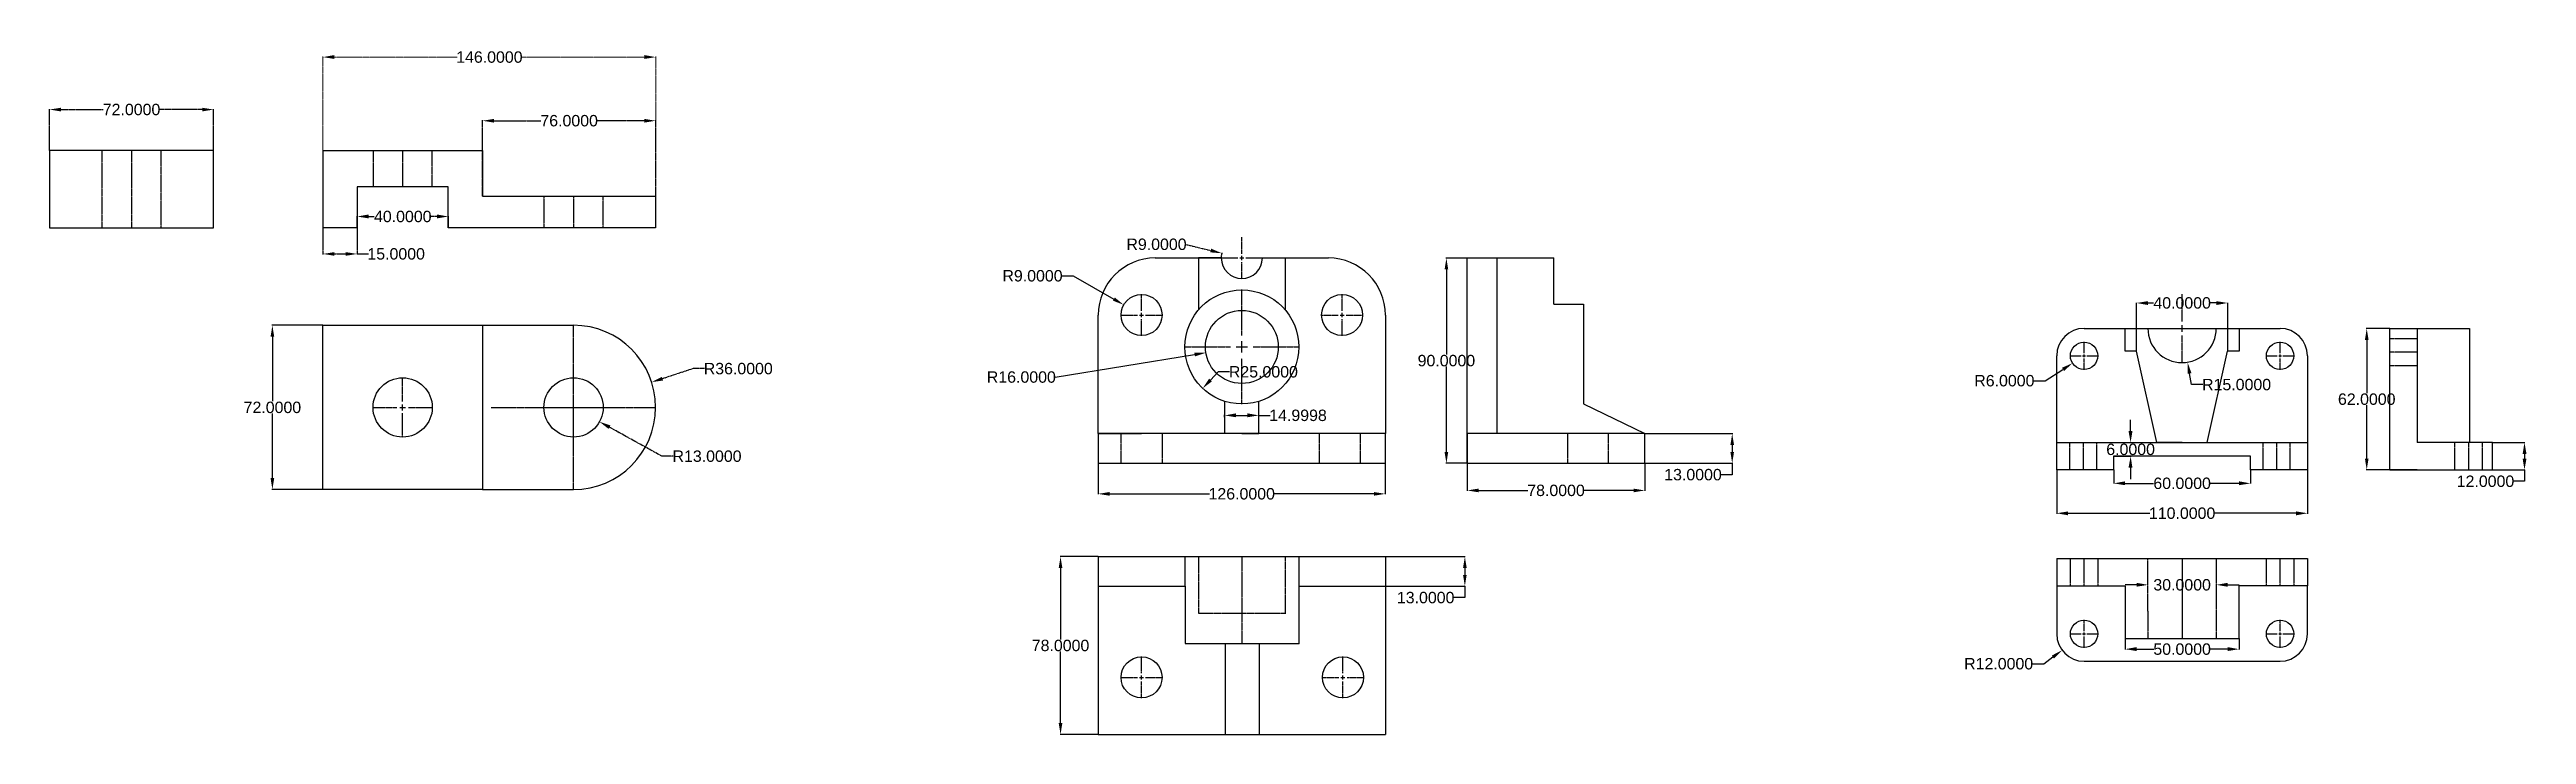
# Model space of a CAD drawing. Header units: inches. Extents: x -272 to 815, y -452 to -151.
import ezdxf

# ---------------------------------------------------------------- set-up
doc = ezdxf.new("R2010")
doc.units = ezdxf.units.IN
doc.header["$MEASUREMENT"] = 0
doc.linetypes.add('CENTER2', pattern=[1.125, 0.75, -0.125, 0.125, -0.125])
doc.layers.add('Centerline', color=1, linetype='CENTER2', plot=False)
doc.styles.get("Standard").update_dxf_attribs({"font": 'arial.ttf'})
doc.dimstyles.get("Standard").update_dxf_attribs({"dimtxt": 5, "dimasz": 5, "dimexe": 0.18, "dimexo": 0.0625, "dimgap": 0.09, "dimtad": 0, "dimtih": 1, "dimtoh": 1, "dimdec": 4, "dimzin": 0, "dimdsep": 46, "dimtxsty": 'Standard', "dimcen": 0.09, "dimadec": 0, "dimazin": 0, "dimtfac": 1, "dimtdec": 4, "dimtofl": 0, "dimtmove": 0, "dimatfit": 3, "dimfxl": 1, "dimtolj": 1, "dimtzin": 0, "dimarcsym": 0})

msp = doc.modelspace()

# ---------------------------------------------------------------- blocks, each defined once
blk = doc.blocks.new('*U1')
at = {"layer": 'Centerline', "color": 0, "linetype": 'CENTER2', "transparency": 16777216}
for p, q in [((0, 2.6), (0, 13.12)), ((-13.12, 0), (-2.6, 0)), ((2.6, 0), (13.12, 0)), ((0, -13.12), (0, -2.6))]:
    blk.add_line(p, q, dxfattribs=at)
at = {"layer": 'Centerline', "color": 0, "linetype": 'Continuous', "transparency": 16777216}
for p, q in [((-1.3, 0), (1.3, 0)), ((0, -1.3), (0, 1.3))]:
    blk.add_line(p, q, dxfattribs=at)
blk = doc.blocks.new('*U2')
at = {"layer": 'Centerline', "color": 0, "linetype": 'CENTER2', "transparency": 16777216}
for p, q in [((0, 2.6), (0, 13.12)), ((-13.12, 0), (-2.6, 0)), ((2.6, 0), (13.12, 0)), ((0, -13.12), (0, -2.6))]:
    blk.add_line(p, q, dxfattribs=at)
at = {"layer": 'Centerline', "color": 0, "linetype": 'Continuous', "transparency": 16777216}
for p, q in [((-1.3, 0), (1.3, 0)), ((0, -1.3), (0, 1.3))]:
    blk.add_line(p, q, dxfattribs=at)
blk = doc.blocks.new('*U3')
at = {"layer": 'Centerline', "color": 0, "linetype": 'CENTER2', "transparency": 16777216}
for p, q in [((0, 7.2), (0, 36.12)), ((-36.12, 0), (-7.2, 0)), ((7.2, 0), (36.12, 0)), ((0, -36.12), (0, -7.2))]:
    blk.add_line(p, q, dxfattribs=at)
at = {"layer": 'Centerline', "color": 0, "linetype": 'Continuous', "transparency": 16777216}
for p, q in [((-3.6, 0), (3.6, 0)), ((0, -3.6), (0, 3.6))]:
    blk.add_line(p, q, dxfattribs=at)
blk = doc.blocks.new('*D4')
at = {"layer": 'Centerline', "color": 0, "lineweight": 5, "transparency": 16777216}
for p, q in [((-151.9, -195.6), (-151.9, -154.5)), ((-146.9, -154.7), (-93.1, -154.7)), ((-10.9, -154.7), (-64.8, -154.7)), ((-5.9, -215.6), (-5.9, -154.5))]:
    blk.add_line(p, q, dxfattribs=at)
at = {"layer": 'Centerline', "color": 0, "transparency": 16777216}
for points in [[(-146.9, -153.8), (-146.9, -155.5), (-151.9, -154.7)], [(-10.9, -153.8), (-10.9, -155.5), (-5.9, -154.7)]]:
    blk.add_solid(points, dxfattribs=at)
at = {"layer": 'Defpoints', "color": 0, "transparency": 16777216}
for p in [(-5.9, -154.7), (-151.9, -195.6), (-5.9, -215.6)]:
    blk.add_point(p, dxfattribs=at)
at = {"layer": 'Centerline', "color": 0, "lineweight": 5, "transparency": 16777216, "insert": (-78.9, -154.7), "char_height": 5, "attachment_point": 5}
blk.add_mtext('\\A1;146.0000', dxfattribs=at)
blk = doc.blocks.new('*D5')
at = {"layer": 'Centerline', "color": 0, "lineweight": -2, "transparency": 16777216}
for p, q in [((-81.9, -215.6), (-81.9, -182.4)), ((-76.9, -182.6), (-56.3, -182.6)), ((-10.9, -182.6), (-31.6, -182.6)), ((-5.9, -215.6), (-5.9, -182.4))]:
    blk.add_line(p, q, dxfattribs=at)
at = {"layer": 'Centerline', "color": 0, "transparency": 16777216}
for points in [[(-76.9, -181.8), (-76.9, -183.4), (-81.9, -182.6)], [(-10.9, -181.8), (-10.9, -183.4), (-5.9, -182.6)]]:
    blk.add_solid(points, dxfattribs=at)
at = {"layer": 'Defpoints', "color": 0, "transparency": 16777216}
for p in [(-81.9, -182.6), (-81.9, -215.6), (-5.9, -215.6)]:
    blk.add_point(p, dxfattribs=at)
at = {"layer": 'Centerline', "color": 0, "transparency": 16777216, "insert": (-43.9, -182.6), "char_height": 5, "attachment_point": 5}
blk.add_mtext('\\A1;76.0000', dxfattribs=at)
blk = doc.blocks.new('*D6')
at = {"layer": 'Centerline', "color": 0, "lineweight": -2, "transparency": 16777216}
for p, q in [((10.5, -291.3), (-2.9, -295.7)), ((15.5, -291.3), (10.5, -291.3)), ((-42, -308.3), (-41.9, -308.3)), ((-41.9, -308.4), (-41.9, -308.2))]:
    blk.add_line(p, q, dxfattribs=at)
at = {"layer": 'Centerline', "color": 0, "transparency": 16777216}
blk.add_solid([(-3.2, -294.9), (-2.7, -296.5), (-7.7, -297.2)], dxfattribs=at)
at = {"layer": 'Defpoints', "color": 0, "transparency": 16777216}
for p in [(-7.7, -297.2), (-41.9, -308.3)]:
    blk.add_point(p, dxfattribs=at)
at = {"layer": 'Centerline', "color": 0, "transparency": 16777216, "insert": (30.3, -291.3), "char_height": 5, "attachment_point": 5}
blk.add_mtext('\\A1;R36.0000', dxfattribs=at)
blk = doc.blocks.new('*D7')
at = {"layer": 'Centerline', "color": 0, "lineweight": -2, "transparency": 16777216}
for p, q in [((-42, -308.3), (-41.9, -308.3)), ((-41.9, -308.4), (-41.9, -308.2)), ((-3.2, -329.7), (-26.2, -317)), ((1.8, -329.7), (-3.2, -329.7))]:
    blk.add_line(p, q, dxfattribs=at)
at = {"layer": 'Centerline', "color": 0, "transparency": 16777216}
blk.add_solid([(-25.8, -316.2), (-26.6, -317.7), (-30.6, -314.6)], dxfattribs=at)
at = {"layer": 'Defpoints', "color": 0, "transparency": 16777216}
for p in [(-41.9, -308.3), (-30.6, -314.6)]:
    blk.add_point(p, dxfattribs=at)
at = {"layer": 'Centerline', "color": 0, "transparency": 16777216, "insert": (16.6, -329.7), "char_height": 5, "attachment_point": 5}
blk.add_mtext('\\A1;R13.0000', dxfattribs=at)
blk = doc.blocks.new('*D8')
at = {"layer": 'Centerline', "color": 0, "lineweight": -2, "transparency": 16777216}
for p, q in [((-136.9, -229.6), (-136.9, -224.4)), ((-131.9, -224.6), (-129.4, -224.6)), ((-101.9, -224.6), (-104.4, -224.6)), ((-96.9, -229.6), (-96.9, -224.4))]:
    blk.add_line(p, q, dxfattribs=at)
at = {"layer": 'Centerline', "color": 0, "transparency": 16777216}
for points in [[(-131.9, -223.7), (-131.9, -225.4), (-136.9, -224.6)], [(-101.9, -223.7), (-101.9, -225.4), (-96.9, -224.6)]]:
    blk.add_solid(points, dxfattribs=at)
at = {"layer": 'Defpoints', "color": 0, "transparency": 16777216}
for p in [(-96.9, -224.6), (-136.9, -229.6), (-96.9, -229.6)]:
    blk.add_point(p, dxfattribs=at)
at = {"layer": 'Centerline', "color": 0, "transparency": 16777216, "insert": (-116.9, -224.6), "char_height": 5, "attachment_point": 5}
blk.add_mtext('\\A1;40.0000', dxfattribs=at)
blk = doc.blocks.new('*D9')
at = {"layer": 'Centerline', "color": 0, "lineweight": -2, "transparency": 16777216}
for p, q in [((-151.9, -229.7), (-151.9, -241.2)), ((-136.9, -229.7), (-136.9, -241.2)), ((-146.9, -241), (-141.9, -241)), ((-136.9, -241), (-131.9, -241))]:
    blk.add_line(p, q, dxfattribs=at)
at = {"layer": 'Centerline', "color": 0, "transparency": 16777216}
for points in [[(-146.9, -240.2), (-146.9, -241.8), (-151.9, -241)], [(-141.9, -240.2), (-141.9, -241.8), (-136.9, -241)]]:
    blk.add_solid(points, dxfattribs=at)
at = {"layer": 'Defpoints', "color": 0, "transparency": 16777216}
for p in [(-151.9, -229.6), (-136.9, -229.6), (-136.9, -241)]:
    blk.add_point(p, dxfattribs=at)
at = {"layer": 'Centerline', "color": 0, "transparency": 16777216, "insert": (-119.8, -241), "char_height": 5, "attachment_point": 5}
blk.add_mtext('\\A1;15.0000', dxfattribs=at)
blk = doc.blocks.new('*D10')
at = {"layer": 'Centerline', "color": 0, "lineweight": -2, "transparency": 16777216}
for p, q in [((-271.9, -195.6), (-271.9, -177.5)), ((-266.9, -177.7), (-248.3, -177.7)), ((-204.9, -177.7), (-223.5, -177.7)), ((-199.9, -195.6), (-199.9, -177.5))]:
    blk.add_line(p, q, dxfattribs=at)
at = {"layer": 'Centerline', "color": 0, "transparency": 16777216}
for points in [[(-266.9, -176.9), (-266.9, -178.5), (-271.9, -177.7)], [(-204.9, -176.9), (-204.9, -178.5), (-199.9, -177.7)]]:
    blk.add_solid(points, dxfattribs=at)
at = {"layer": 'Defpoints', "color": 0, "transparency": 16777216}
for p in [(-199.9, -177.7), (-271.9, -195.6), (-199.9, -195.6)]:
    blk.add_point(p, dxfattribs=at)
at = {"layer": 'Centerline', "color": 0, "transparency": 16777216, "insert": (-235.9, -177.7), "char_height": 5, "attachment_point": 5}
blk.add_mtext('\\A1;72.0000', dxfattribs=at)
blk = doc.blocks.new('*U11')
at = {"layer": 'Centerline', "color": 0, "linetype": 'CENTER2', "transparency": 16777216}
for p, q in [((-9.12, 0), (-1.8, 0)), ((0, 1.8), (0, 9.12)), ((1.8, 0), (9.12, 0)), ((0, -9.12), (0, -1.8))]:
    blk.add_line(p, q, dxfattribs=at)
at = {"layer": 'Centerline', "color": 0, "linetype": 'Continuous', "transparency": 16777216}
for p, q in [((-0.9, 0), (0.9, 0)), ((0, -0.9), (0, 0.9))]:
    blk.add_line(p, q, dxfattribs=at)
blk = doc.blocks.new('*U12')
at = {"layer": 'Centerline', "color": 0, "linetype": 'CENTER2', "transparency": 16777216}
for p, q in [((-9.12, 0), (-1.8, 0)), ((0, 1.8), (0, 9.12)), ((1.8, 0), (9.12, 0)), ((0, -9.12), (0, -1.8))]:
    blk.add_line(p, q, dxfattribs=at)
at = {"layer": 'Centerline', "color": 0, "linetype": 'Continuous', "transparency": 16777216}
for p, q in [((-0.9, 0), (0.9, 0)), ((0, -0.9), (0, 0.9))]:
    blk.add_line(p, q, dxfattribs=at)
blk = doc.blocks.new('*U13')
at = {"layer": 'Centerline', "color": 0, "linetype": 'CENTER2', "transparency": 16777216}
for p, q in [((0, 5), (0, 25.12)), ((-25.12, 0), (-5, 0)), ((5, 0), (25.12, 0)), ((0, -25.12), (0, -5))]:
    blk.add_line(p, q, dxfattribs=at)
at = {"layer": 'Centerline', "color": 0, "linetype": 'Continuous', "transparency": 16777216}
for p, q in [((-2.5, 0), (2.5, 0)), ((0, -2.5), (0, 2.5))]:
    blk.add_line(p, q, dxfattribs=at)
blk = doc.blocks.new('*D14')
at = {"layer": 'Centerline', "color": 0, "linetype": 'ByBlock', "lineweight": -2, "transparency": 16777216}
for p, q in [((188.2, -332.8), (188.2, -346.4)), ((314.2, -332.8), (314.2, -346.4)), ((193.2, -346.2), (237.1, -346.2)), ((309.2, -346.2), (265.4, -346.2))]:
    blk.add_line(p, q, dxfattribs=at)
at = {"layer": 'Centerline', "color": 0, "linetype": 'ByBlock', "transparency": 16777216}
for points in [[(193.2, -345.4), (193.2, -347), (188.2, -346.2)], [(309.2, -345.4), (309.2, -347), (314.2, -346.2)]]:
    blk.add_solid(points, dxfattribs=at)
at = {"layer": 'Defpoints', "color": 0, "linetype": 'ByBlock', "transparency": 16777216}
for p in [(188.2, -332.8), (314.2, -332.8), (314.2, -346.2)]:
    blk.add_point(p, dxfattribs=at)
at = {"layer": 'Centerline', "color": 0, "linetype": 'ByBlock', "transparency": 16777216, "insert": (251.2, -346.2), "char_height": 5, "attachment_point": 5}
blk.add_mtext('\\A1;126.0000', dxfattribs=at)
blk = doc.blocks.new('*D15')
at = {"color": 0, "lineweight": -2, "transparency": 16777216}
for p, q in [((172.3, -250.6), (177.3, -250.6)), ((177.3, -250.6), (195.1, -260.8)), ((207.2, -267.9), (207.2, -267.7)), ((207.2, -267.8), (207.3, -267.8))]:
    blk.add_line(p, q, dxfattribs=at)
at = {"color": 0, "transparency": 16777216}
blk.add_solid([(195.5, -260.1), (194.7, -261.5), (199.4, -263.3)], dxfattribs=at)
at = {"layer": 'Defpoints', "color": 0, "transparency": 16777216}
for p in [(199.4, -263.3), (207.2, -267.8)]:
    blk.add_point(p, dxfattribs=at)
at = {"color": 0, "transparency": 16777216, "insert": (159.4, -250.6), "char_height": 5, "attachment_point": 5}
blk.add_mtext('\\A1;R9.0000', dxfattribs=at)
blk = doc.blocks.new('*D16')
at = {"color": 0, "lineweight": -2, "transparency": 16777216}
for p, q in [((251.2, -281.9), (251.2, -281.7)), ((251.2, -281.8), (251.3, -281.8)), ((169.3, -295), (230.5, -285.1))]:
    blk.add_line(p, q, dxfattribs=at)
at = {"color": 0, "transparency": 16777216}
blk.add_solid([(230.4, -284.3), (230.7, -285.9), (235.5, -284.3)], dxfattribs=at)
at = {"layer": 'Defpoints', "color": 0, "transparency": 16777216}
for p in [(251.2, -281.8), (235.5, -284.3)]:
    blk.add_point(p, dxfattribs=at)
at = {"color": 0, "transparency": 16777216, "insert": (154.5, -295), "char_height": 5, "attachment_point": 5}
blk.add_mtext('\\A1;R16.0000', dxfattribs=at)
blk = doc.blocks.new('*D17')
at = {"color": 0, "lineweight": -2, "transparency": 16777216}
for p, q in [((240.9, -292.7), (237.5, -296.3)), ((245.9, -292.7), (240.9, -292.7))]:
    blk.add_line(p, q, dxfattribs=at)
at = {"color": 0, "transparency": 16777216}
blk.add_solid([(236.9, -295.7), (238.1, -296.9), (234.1, -299.9)], dxfattribs=at)
at = {"layer": 'Defpoints', "color": 0, "transparency": 16777216}
for p in [(251.2, -281.8), (234.1, -299.9)]:
    blk.add_point(p, dxfattribs=at)
at = {"color": 0, "transparency": 16777216, "insert": (260.7, -292.7), "char_height": 5, "attachment_point": 5}
blk.add_mtext('\\A1;R25.0000', dxfattribs=at)
blk = doc.blocks.new('*D18')
at = {"color": 0, "lineweight": -2, "transparency": 16777216}
for p, q in [((243.7, -312.6), (243.7, -311.6)), ((248.7, -311.8), (253.7, -311.8)), ((258.7, -312.6), (258.7, -311.6)), ((258.7, -311.8), (263.7, -311.8))]:
    blk.add_line(p, q, dxfattribs=at)
at = {"color": 0, "transparency": 16777216}
for points in [[(248.7, -310.9), (248.7, -312.6), (243.7, -311.8)], [(253.7, -310.9), (253.7, -312.6), (258.7, -311.8)]]:
    blk.add_solid(points, dxfattribs=at)
at = {"layer": 'Defpoints', "color": 0, "transparency": 16777216}
for p in [(243.7, -312.7), (258.7, -311.8), (258.7, -312.7)]:
    blk.add_point(p, dxfattribs=at)
at = {"color": 0, "transparency": 16777216, "insert": (275.9, -311.8), "char_height": 5, "attachment_point": 5}
blk.add_mtext('\\A1;14.9998', dxfattribs=at)
blk = doc.blocks.new('*D19')
at = {"color": 0, "lineweight": -2, "transparency": 16777216}
for p, q in [((350, -242.8), (340.8, -242.8)), ((341, -247.8), (341, -285.1)), ((341, -327.8), (341, -290.4)), ((350, -332.8), (340.8, -332.8))]:
    blk.add_line(p, q, dxfattribs=at)
at = {"color": 0, "transparency": 16777216}
for points in [[(340.2, -247.8), (341.8, -247.8), (341, -242.8)], [(340.2, -327.8), (341.8, -327.8), (341, -332.8)]]:
    blk.add_solid(points, dxfattribs=at)
at = {"layer": 'Defpoints', "color": 0, "transparency": 16777216}
for p in [(350.1, -242.8), (341, -332.8), (350.1, -332.8)]:
    blk.add_point(p, dxfattribs=at)
at = {"color": 0, "transparency": 16777216, "insert": (341, -287.8), "char_height": 5, "attachment_point": 5}
blk.add_mtext('\\A1;90.0000', dxfattribs=at)
blk = doc.blocks.new('*D20')
at = {"color": 0, "lineweight": -2, "transparency": 16777216}
for p, q in [((350.1, -332.8), (350.1, -344.9)), ((428.1, -332.8), (428.1, -344.9)), ((355.1, -344.7), (376.7, -344.7)), ((423.1, -344.7), (401.5, -344.7))]:
    blk.add_line(p, q, dxfattribs=at)
at = {"color": 0, "transparency": 16777216}
for points in [[(355.1, -343.9), (355.1, -345.5), (350.1, -344.7)], [(423.1, -343.9), (423.1, -345.5), (428.1, -344.7)]]:
    blk.add_solid(points, dxfattribs=at)
at = {"layer": 'Defpoints', "color": 0, "transparency": 16777216}
for p in [(350.1, -332.8), (428.1, -332.8), (350.1, -344.7)]:
    blk.add_point(p, dxfattribs=at)
at = {"color": 0, "transparency": 16777216, "insert": (389.1, -344.7), "char_height": 5, "attachment_point": 5}
blk.add_mtext('\\A1;78.0000', dxfattribs=at)
blk = doc.blocks.new('*D21')
at = {"color": 0, "lineweight": -2, "transparency": 16777216}
for p, q in [((314.3, -373.7), (349.3, -373.7)), ((349.1, -378.7), (349.1, -381.7)), ((314.3, -386.7), (349.3, -386.7)), ((349.1, -386.7), (349.1, -391.7)), ((349.1, -391.7), (344.1, -391.7))]:
    blk.add_line(p, q, dxfattribs=at)
at = {"color": 0, "transparency": 16777216}
for points in [[(348.3, -378.7), (349.9, -378.7), (349.1, -373.7)], [(348.3, -381.7), (349.9, -381.7), (349.1, -386.7)]]:
    blk.add_solid(points, dxfattribs=at)
at = {"layer": 'Defpoints', "color": 0, "transparency": 16777216}
for p in [(314.2, -373.7), (314.2, -386.7), (349.1, -386.7)]:
    blk.add_point(p, dxfattribs=at)
at = {"color": 0, "transparency": 16777216, "insert": (331.9, -391.7), "char_height": 5, "attachment_point": 5}
blk.add_mtext('\\A1;13.0000', dxfattribs=at)
blk = doc.blocks.new('*D22')
at = {"color": 0, "lineweight": -2, "transparency": 16777216}
for p, q in [((428.2, -319.8), (466.6, -319.8)), ((466.4, -324.8), (466.4, -327.8)), ((428.2, -332.8), (466.6, -332.8)), ((466.4, -332.8), (466.4, -337.8)), ((466.4, -337.8), (461.4, -337.8))]:
    blk.add_line(p, q, dxfattribs=at)
at = {"color": 0, "transparency": 16777216}
for points in [[(465.6, -324.8), (467.2, -324.8), (466.4, -319.8)], [(465.6, -327.8), (467.2, -327.8), (466.4, -332.8)]]:
    blk.add_solid(points, dxfattribs=at)
at = {"layer": 'Defpoints', "color": 0, "transparency": 16777216}
for p in [(428.1, -319.8), (428.1, -332.8), (466.4, -332.8)]:
    blk.add_point(p, dxfattribs=at)
at = {"color": 0, "transparency": 16777216, "insert": (449.2, -337.8), "char_height": 5, "attachment_point": 5}
blk.add_mtext('\\A1;13.0000', dxfattribs=at)
blk = doc.blocks.new('*D23')
at = {"color": 0, "lineweight": -2, "transparency": 16777216}
for p, q in [((188.2, -373.7), (171.5, -373.7)), ((171.7, -378.7), (171.7, -410)), ((171.7, -446.7), (171.7, -415.3)), ((188.2, -451.7), (171.5, -451.7))]:
    blk.add_line(p, q, dxfattribs=at)
at = {"color": 0, "transparency": 16777216}
for points in [[(170.9, -378.7), (172.5, -378.7), (171.7, -373.7)], [(170.9, -446.7), (172.5, -446.7), (171.7, -451.7)]]:
    blk.add_solid(points, dxfattribs=at)
at = {"layer": 'Defpoints', "color": 0, "transparency": 16777216}
for p in [(188.2, -373.7), (171.7, -451.7), (188.2, -451.7)]:
    blk.add_point(p, dxfattribs=at)
at = {"color": 0, "transparency": 16777216, "insert": (171.7, -412.7), "char_height": 5, "attachment_point": 5}
blk.add_mtext('\\A1;78.0000', dxfattribs=at)
blk = doc.blocks.new('*U25')
at = {"layer": 'Centerline', "color": 0, "linetype": 'CENTER2', "transparency": 16777216}
for p, q in [((-6.12, 0), (-1.2, 0)), ((0, 1.2), (0, 6.12)), ((1.2, 0), (6.12, 0)), ((0, -6.12), (0, -1.2))]:
    blk.add_line(p, q, dxfattribs=at)
at = {"layer": 'Centerline', "color": 0, "linetype": 'Continuous', "transparency": 16777216}
for p, q in [((-0.6, 0), (0.6, 0)), ((0, -0.6), (0, 0.6))]:
    blk.add_line(p, q, dxfattribs=at)
blk = doc.blocks.new('*U26')
at = {"layer": 'Centerline', "color": 0, "linetype": 'CENTER2', "transparency": 16777216}
for p, q in [((-6.12, 0), (-1.2, 0)), ((0, 1.2), (0, 6.12)), ((1.2, 0), (6.12, 0)), ((0, -6.12), (0, -1.2))]:
    blk.add_line(p, q, dxfattribs=at)
at = {"layer": 'Centerline', "color": 0, "linetype": 'Continuous', "transparency": 16777216}
for p, q in [((-0.6, 0), (0.6, 0)), ((0, -0.6), (0, 0.6))]:
    blk.add_line(p, q, dxfattribs=at)
blk = doc.blocks.new('*U27')
at = {"layer": 'Centerline', "color": 0, "linetype": 'CENTER2', "transparency": 16777216}
for p, q in [((0, 3), (0, 15.12)), ((-15.12, 0), (-3, 0)), ((3, 0), (15.12, 0)), ((0, -15.12), (0, -3))]:
    blk.add_line(p, q, dxfattribs=at)
at = {"layer": 'Centerline', "color": 0, "linetype": 'Continuous', "transparency": 16777216}
for p, q in [((-1.5, 0), (1.5, 0)), ((0, -1.5), (0, 1.5))]:
    blk.add_line(p, q, dxfattribs=at)
blk = doc.blocks.new('*U28')
at = {"layer": 'Centerline', "color": 0, "linetype": 'CENTER2', "transparency": 16777216}
for p, q in [((-6.12, 0), (-1.2, 0)), ((0, 1.2), (0, 6.12)), ((1.2, 0), (6.12, 0)), ((0, -6.12), (0, -1.2))]:
    blk.add_line(p, q, dxfattribs=at)
at = {"layer": 'Centerline', "color": 0, "linetype": 'Continuous', "transparency": 16777216}
for p, q in [((-0.6, 0), (0.6, 0)), ((0, -0.6), (0, 0.6))]:
    blk.add_line(p, q, dxfattribs=at)
blk = doc.blocks.new('*U29')
at = {"layer": 'Centerline', "color": 0, "linetype": 'CENTER2', "transparency": 16777216}
for p, q in [((-6.12, 0), (-1.2, 0)), ((0, 1.2), (0, 6.12)), ((1.2, 0), (6.12, 0)), ((0, -6.12), (0, -1.2))]:
    blk.add_line(p, q, dxfattribs=at)
at = {"layer": 'Centerline', "color": 0, "linetype": 'Continuous', "transparency": 16777216}
for p, q in [((-0.6, 0), (0.6, 0)), ((0, -0.6), (0, 0.6))]:
    blk.add_line(p, q, dxfattribs=at)
blk = doc.blocks.new('*D31')
at = {"layer": 'Centerline', "color": 0, "linetype": 'ByBlock', "lineweight": -2, "transparency": 16777216}
for p, q in [((754.9, -273.7), (744.6, -273.7)), ((744.8, -278.7), (744.8, -302)), ((744.8, -330.7), (744.8, -307.3)), ((754.9, -335.7), (744.6, -335.7))]:
    blk.add_line(p, q, dxfattribs=at)
at = {"layer": 'Centerline', "color": 0, "linetype": 'ByBlock', "transparency": 16777216}
for points in [[(744, -278.7), (745.6, -278.7), (744.8, -273.7)], [(744, -330.7), (745.6, -330.7), (744.8, -335.7)]]:
    blk.add_solid(points, dxfattribs=at)
at = {"layer": 'Defpoints', "color": 0, "linetype": 'ByBlock', "transparency": 16777216}
for p in [(754.9, -273.7), (744.8, -335.7), (754.9, -335.7)]:
    blk.add_point(p, dxfattribs=at)
at = {"layer": 'Centerline', "color": 0, "linetype": 'ByBlock', "lineweight": -2, "transparency": 16777216, "insert": (744.8, -304.7), "char_height": 5, "attachment_point": 5}
blk.add_mtext('\\A1;62.0000', dxfattribs=at)
blk = doc.blocks.new('*D32')
at = {"layer": 'Centerline', "color": 0, "linetype": 'ByBlock', "lineweight": -2, "transparency": 16777216}
for p, q in [((800, -323.7), (814.2, -323.7)), ((800, -335.7), (814.2, -335.7)), ((814, -328.7), (814, -330.7)), ((814, -335.7), (814, -340.7)), ((814, -340.7), (809, -340.7))]:
    blk.add_line(p, q, dxfattribs=at)
at = {"layer": 'Centerline', "color": 0, "linetype": 'ByBlock', "transparency": 16777216}
for points in [[(813.2, -328.7), (814.9, -328.7), (814, -323.7)], [(813.2, -330.7), (814.9, -330.7), (814, -335.7)]]:
    blk.add_solid(points, dxfattribs=at)
at = {"layer": 'Defpoints', "color": 0, "linetype": 'ByBlock', "transparency": 16777216}
for p in [(799.9, -323.7), (799.9, -335.7), (814, -335.7)]:
    blk.add_point(p, dxfattribs=at)
at = {"layer": 'Centerline', "color": 0, "linetype": 'ByBlock', "lineweight": -2, "transparency": 16777216, "insert": (796.9, -340.7), "char_height": 5, "attachment_point": 5}
blk.add_mtext('\\A1;12.0000', dxfattribs=at)
blk = doc.blocks.new('*D33')
at = {"layer": 'Centerline', "color": 0, "linetype": 'ByBlock', "lineweight": -2, "transparency": 16777216}
for p, q in [((663.7, -273.7), (663.9, -273.7)), ((663.8, -273.8), (663.8, -273.6)), ((667.9, -298.3), (667, -293.4)), ((672.9, -298.3), (667.9, -298.3))]:
    blk.add_line(p, q, dxfattribs=at)
at = {"layer": 'Centerline', "color": 0, "linetype": 'ByBlock', "transparency": 16777216}
blk.add_solid([(667.9, -293.3), (666.2, -293.5), (666.2, -288.5)], dxfattribs=at)
at = {"layer": 'Defpoints', "color": 0, "linetype": 'ByBlock', "transparency": 16777216}
for p in [(663.8, -273.7), (666.2, -288.5)]:
    blk.add_point(p, dxfattribs=at)
at = {"layer": 'Centerline', "color": 0, "linetype": 'ByBlock', "lineweight": -2, "transparency": 16777216, "insert": (687.7, -298.3), "char_height": 5, "attachment_point": 5}
blk.add_mtext('\\A1;R15.0000', dxfattribs=at)
blk = doc.blocks.new('*D37')
at = {"layer": 'Centerline', "color": 0, "linetype": 'ByBlock', "lineweight": -2, "transparency": 16777216}
for p, q in [((643.8, -283.6), (643.8, -262.4)), ((648.8, -262.5), (651.3, -262.5)), ((678.8, -262.5), (676.3, -262.5)), ((683.8, -283.6), (683.8, -262.4))]:
    blk.add_line(p, q, dxfattribs=at)
at = {"layer": 'Centerline', "color": 0, "linetype": 'ByBlock', "transparency": 16777216}
for points in [[(648.8, -261.7), (648.8, -263.4), (643.8, -262.5)], [(678.8, -261.7), (678.8, -263.4), (683.8, -262.5)]]:
    blk.add_solid(points, dxfattribs=at)
at = {"layer": 'Defpoints', "color": 0, "linetype": 'ByBlock', "transparency": 16777216}
for p in [(683.8, -262.5), (643.8, -283.7), (683.8, -283.7)]:
    blk.add_point(p, dxfattribs=at)
at = {"layer": 'Centerline', "color": 0, "linetype": 'ByBlock', "lineweight": -2, "transparency": 16777216, "insert": (663.8, -262.5), "char_height": 5, "attachment_point": 5}
blk.add_mtext('\\A1;40.0000', dxfattribs=at)
blk = doc.blocks.new('*D38')
at = {"layer": 'Centerline', "color": 0, "linetype": 'ByBlock', "lineweight": -2, "transparency": 16777216}
for p, q in [((603.7, -296.6), (611.5, -291.6)), ((620.7, -285.7), (620.9, -285.7)), ((620.8, -285.8), (620.8, -285.6)), ((598.7, -296.6), (603.7, -296.6))]:
    blk.add_line(p, q, dxfattribs=at)
at = {"layer": 'Centerline', "color": 0, "linetype": 'ByBlock', "transparency": 16777216}
blk.add_solid([(611.1, -290.9), (612, -292.3), (615.7, -288.9)], dxfattribs=at)
at = {"layer": 'Defpoints', "color": 0, "linetype": 'ByBlock', "transparency": 16777216}
for p in [(615.7, -288.9), (620.8, -285.7)]:
    blk.add_point(p, dxfattribs=at)
at = {"layer": 'Centerline', "color": 0, "linetype": 'ByBlock', "lineweight": -2, "transparency": 16777216, "insert": (585.8, -296.6), "char_height": 5, "attachment_point": 5}
blk.add_mtext('\\A1;R6.0000', dxfattribs=at)
blk = doc.blocks.new('*D40')
at = {"layer": 'Centerline', "color": 0, "linetype": 'ByBlock', "lineweight": -2, "transparency": 16777216}
for p, q in [((638.8, -409.6), (638.8, -414.5)), ((688.8, -409.6), (688.8, -414.5)), ((643.8, -414.3), (651.4, -414.3)), ((683.8, -414.3), (676.2, -414.3))]:
    blk.add_line(p, q, dxfattribs=at)
at = {"layer": 'Centerline', "color": 0, "linetype": 'ByBlock', "transparency": 16777216}
for points in [[(643.8, -413.4), (643.8, -415.1), (638.8, -414.3)], [(683.8, -413.4), (683.8, -415.1), (688.8, -414.3)]]:
    blk.add_solid(points, dxfattribs=at)
at = {"layer": 'Defpoints', "color": 0, "linetype": 'ByBlock', "transparency": 16777216}
for p in [(638.8, -409.6), (688.8, -409.6), (688.8, -414.3)]:
    blk.add_point(p, dxfattribs=at)
at = {"layer": 'Centerline', "color": 0, "linetype": 'ByBlock', "lineweight": -2, "transparency": 16777216, "insert": (663.8, -414.3), "char_height": 5, "attachment_point": 5}
blk.add_mtext('\\A1;50.0000', dxfattribs=at)
blk = doc.blocks.new('*D41')
at = {"layer": 'Centerline', "color": 0, "linetype": 'ByBlock', "lineweight": -2, "transparency": 16777216}
for p, q in [((608.8, -335.7), (608.8, -354.9)), ((718.8, -335.7), (718.8, -354.9)), ((613.8, -354.7), (649.7, -354.7)), ((713.8, -354.7), (677.9, -354.7))]:
    blk.add_line(p, q, dxfattribs=at)
at = {"layer": 'Centerline', "color": 0, "linetype": 'ByBlock', "transparency": 16777216}
for points in [[(613.8, -353.9), (613.8, -355.6), (608.8, -354.7)], [(713.8, -353.9), (713.8, -355.6), (718.8, -354.7)]]:
    blk.add_solid(points, dxfattribs=at)
at = {"layer": 'Defpoints', "color": 0, "linetype": 'ByBlock', "transparency": 16777216}
for p in [(608.8, -335.7), (718.8, -335.7), (718.8, -354.7)]:
    blk.add_point(p, dxfattribs=at)
at = {"layer": 'Centerline', "color": 0, "linetype": 'ByBlock', "lineweight": -2, "transparency": 16777216, "insert": (663.8, -354.7), "char_height": 5, "attachment_point": 5}
blk.add_mtext('\\A1;110.0000', dxfattribs=at)
blk = doc.blocks.new('*D42')
at = {"layer": 'Centerline', "color": 0, "linetype": 'ByBlock', "lineweight": -2, "transparency": 16777216}
for p, q in [((633.8, -335.7), (633.8, -341.7)), ((693.8, -335.7), (693.8, -341.7)), ((638.8, -341.6), (651.3, -341.6)), ((688.8, -341.6), (676.2, -341.6))]:
    blk.add_line(p, q, dxfattribs=at)
at = {"layer": 'Centerline', "color": 0, "linetype": 'ByBlock', "transparency": 16777216}
for points in [[(638.8, -340.7), (638.8, -342.4), (633.8, -341.6)], [(688.8, -340.7), (688.8, -342.4), (693.8, -341.6)]]:
    blk.add_solid(points, dxfattribs=at)
at = {"layer": 'Defpoints', "color": 0, "linetype": 'ByBlock', "transparency": 16777216}
for p in [(633.8, -335.7), (693.8, -335.7), (693.8, -341.6)]:
    blk.add_point(p, dxfattribs=at)
at = {"layer": 'Centerline', "color": 0, "linetype": 'ByBlock', "lineweight": -2, "transparency": 16777216, "insert": (663.8, -341.6), "char_height": 5, "attachment_point": 5}
blk.add_mtext('\\A1;60.0000', dxfattribs=at)
blk = doc.blocks.new('*D43')
at = {"layer": 'Centerline', "color": 0, "linetype": 'ByBlock', "lineweight": -2, "transparency": 16777216}
for p, q in [((641.2, -318.7), (641.2, -313.7)), ((633.8, -323.7), (641.4, -323.7)), ((633.8, -329.7), (641.4, -329.7)), ((641.2, -334.7), (641.2, -339.7))]:
    blk.add_line(p, q, dxfattribs=at)
at = {"layer": 'Centerline', "color": 0, "linetype": 'ByBlock', "transparency": 16777216}
for points in [[(640.3, -318.7), (642, -318.7), (641.2, -323.7)], [(640.3, -334.7), (642, -334.7), (641.2, -329.7)]]:
    blk.add_solid(points, dxfattribs=at)
at = {"layer": 'Defpoints', "color": 0, "linetype": 'ByBlock', "transparency": 16777216}
for p in [(633.8, -323.7), (641.2, -323.7), (633.8, -329.7)]:
    blk.add_point(p, dxfattribs=at)
at = {"layer": 'Centerline', "color": 0, "linetype": 'ByBlock', "lineweight": -2, "transparency": 16777216, "insert": (641.2, -326.7), "char_height": 5, "attachment_point": 5}
blk.add_mtext('\\A1;6.0000', dxfattribs=at)
blk = doc.blocks.new('*D44')
at = {"layer": 'Centerline', "color": 0, "linetype": 'ByBlock', "lineweight": -2, "transparency": 16777216}
for p, q in [((643.8, -386.1), (638.8, -386.1)), ((648.8, -386), (648.8, -385.9)), ((678.8, -386), (678.8, -385.9)), ((683.8, -386.1), (688.8, -386.1))]:
    blk.add_line(p, q, dxfattribs=at)
at = {"layer": 'Centerline', "color": 0, "linetype": 'ByBlock', "transparency": 16777216}
for points in [[(643.8, -385.2), (643.8, -386.9), (648.8, -386.1)], [(683.8, -385.2), (683.8, -386.9), (678.8, -386.1)]]:
    blk.add_solid(points, dxfattribs=at)
at = {"layer": 'Defpoints', "color": 0, "linetype": 'ByBlock', "transparency": 16777216}
for p in [(648.8, -386.1), (678.8, -386.1), (678.8, -386.1)]:
    blk.add_point(p, dxfattribs=at)
at = {"layer": 'Centerline', "color": 0, "linetype": 'ByBlock', "lineweight": -2, "transparency": 16777216, "insert": (663.8, -386.1), "char_height": 5, "attachment_point": 5}
blk.add_mtext('\\A1;30.0000', dxfattribs=at)
blk = doc.blocks.new('*D45')
at = {"layer": 'Centerline', "color": 0, "linetype": 'ByBlock', "lineweight": -2, "transparency": 16777216}
for p, q in [((620.7, -407.6), (620.9, -407.6)), ((620.8, -407.7), (620.8, -407.5)), ((598.1, -420.7), (603.1, -420.7)), ((603.1, -420.7), (607.1, -417.7))]:
    blk.add_line(p, q, dxfattribs=at)
at = {"layer": 'Centerline', "color": 0, "linetype": 'ByBlock', "transparency": 16777216}
blk.add_solid([(606.6, -417.1), (607.6, -418.4), (611.1, -414.8)], dxfattribs=at)
at = {"layer": 'Defpoints', "color": 0, "linetype": 'ByBlock', "transparency": 16777216}
for p in [(620.8, -407.6), (611.1, -414.8)]:
    blk.add_point(p, dxfattribs=at)
at = {"layer": 'Centerline', "color": 0, "linetype": 'ByBlock', "lineweight": -2, "transparency": 16777216, "insert": (583.3, -420.7), "char_height": 5, "attachment_point": 5}
blk.add_mtext('\\A1;R12.0000', dxfattribs=at)
blk = doc.blocks.new('*D46')
at = {"layer": 'Centerline', "color": 0, "lineweight": -2, "transparency": 16777216}
for p, q in [((226.6, -236.8), (237.6, -239.5)), ((251.2, -242.9), (251.2, -242.7)), ((251.2, -242.8), (251.3, -242.8))]:
    blk.add_line(p, q, dxfattribs=at)
blk.add_arc((251.2, -242.8), 9, 165.2489, 179.6021, dxfattribs=at)
at = {"layer": 'Centerline', "color": 0, "transparency": 16777216}
blk.add_solid([(237.8, -238.7), (237.4, -240.3), (242.5, -240.7)], dxfattribs=at)
at = {"layer": 'Defpoints', "color": 0, "transparency": 16777216}
for p in [(242.5, -240.7), (251.2, -242.8)]:
    blk.add_point(p, dxfattribs=at)
at = {"layer": 'Centerline', "color": 0, "transparency": 16777216, "insert": (213.8, -236.8), "char_height": 5, "attachment_point": 5}
blk.add_mtext('\\A1;R9.0000', dxfattribs=at)
blk = doc.blocks.new('*U47')
at = {"layer": 'Centerline', "color": 0, "linetype": 'CENTER2', "transparency": 16777216}
for p, q in [((-9.12, 0), (-1.8, 0)), ((0, 1.8), (0, 9.12)), ((1.8, 0), (9.12, 0)), ((0, -9.12), (0, -1.8))]:
    blk.add_line(p, q, dxfattribs=at)
at = {"layer": 'Centerline', "color": 0, "linetype": 'Continuous', "transparency": 16777216}
for p, q in [((-0.9, 0), (0.9, 0)), ((0, -0.9), (0, 0.9))]:
    blk.add_line(p, q, dxfattribs=at)
blk = doc.blocks.new('*U48')
at = {"layer": 'Centerline', "color": 0, "linetype": 'CENTER2', "transparency": 16777216}
for p, q in [((-9.12, 0), (-1.8, 0)), ((0, 1.8), (0, 9.12)), ((1.8, 0), (9.12, 0)), ((0, -9.12), (0, -1.8))]:
    blk.add_line(p, q, dxfattribs=at)
at = {"layer": 'Centerline', "color": 0, "linetype": 'Continuous', "transparency": 16777216}
for p, q in [((-0.9, 0), (0.9, 0)), ((0, -0.9), (0, 0.9))]:
    blk.add_line(p, q, dxfattribs=at)
blk = doc.blocks.new('*U49')
at = {"layer": 'Centerline', "color": 0, "linetype": 'CENTER2', "transparency": 16777216}
for p, q in [((-9.12, 0), (-1.8, 0)), ((0, 1.8), (0, 9.12)), ((1.8, 0), (9.12, 0)), ((0, -9.12), (0, -1.8))]:
    blk.add_line(p, q, dxfattribs=at)
at = {"layer": 'Centerline', "color": 0, "linetype": 'Continuous', "transparency": 16777216}
for p, q in [((-0.9, 0), (0.9, 0)), ((0, -0.9), (0, 0.9))]:
    blk.add_line(p, q, dxfattribs=at)
blk = doc.blocks.new('*D50')
at = {"color": 0, "lineweight": -2, "transparency": 16777216}
for p, q in [((-152, -272.3), (-174.3, -272.3)), ((-174.1, -277.3), (-174.1, -305.6)), ((-174.1, -339.3), (-174.1, -310.9)), ((-152, -344.3), (-174.3, -344.3))]:
    blk.add_line(p, q, dxfattribs=at)
at = {"color": 0, "transparency": 16777216}
for points in [[(-174.9, -277.3), (-173.3, -277.3), (-174.1, -272.3)], [(-174.9, -339.3), (-173.3, -339.3), (-174.1, -344.3)]]:
    blk.add_solid(points, dxfattribs=at)
at = {"layer": 'Defpoints', "color": 0, "transparency": 16777216}
for p in [(-151.9, -272.3), (-174.1, -344.3), (-151.9, -344.3)]:
    blk.add_point(p, dxfattribs=at)
at = {"color": 0, "transparency": 16777216, "insert": (-174.1, -308.3), "char_height": 5, "attachment_point": 5}
blk.add_mtext('\\A1;72.0000', dxfattribs=at)

# ---------------------------------------------------------------- dimensions: what is measured, and where the dimension line sits
at = {"color": 40, "true_color": 0xf8d731}
for center, mpoint, picture, middle in [((207.24956, -267.77233), (199.44601, -263.28851), '*D15', (159.43558, -250.55694)), ((251.24956, -281.77233), (235.45366, -284.31978), '*D16', (169.29593, -294.98922))]:
    dim = msp.add_radius_dim(center=center, mpoint=mpoint, dimstyle='Standard', dxfattribs=at)
    dim.commit()
    dim.dimension.update_dxf_attribs({"geometry": picture, "text_midpoint": middle, "dimtype": 164})
for base, p1, p2, picture, middle in [((340.99355, -332.77233), (350.09175, -242.77233), (350.09175, -332.77233), '*D19', (340.99355, -287.77233)), ((-174.08746, -344.27697), (-151.94407, -272.27697), (-151.94407, -344.27697), '*D50', (-174.08746, -308.27697)), ((466.4026, -332.77233), (428.09175, -319.77233), (428.09175, -332.77233), '*D22', (449.23552, -337.77233)), ((171.69171, -451.67717), (188.24956, -373.67717), (188.24956, -451.67717), '*D23', (171.69171, -412.67717)), ((349.08696, -386.67717), (314.24956, -373.67717), (314.24956, -386.67717), '*D21', (331.91988, -391.67717))]:
    dim = msp.add_linear_dim(base=base, p1=p1, p2=p2, angle=90, dimstyle='Standard', dxfattribs=at)
    dim.commit()
    dim.dimension.update_dxf_attribs({"geometry": picture, "text_midpoint": middle})
dim = msp.add_radius_dim(center=(251.24956, -281.77233), mpoint=(234.0507, -299.91617), dimstyle='Standard')
dim.commit()
dim.dimension.update_dxf_attribs({"geometry": '*D17', "text_midpoint": (260.72522, -292.65864), "dimtype": 164})
dim = msp.add_linear_dim(base=(258.74936, -311.7793), p1=(243.74956, -312.69657), p2=(258.74936, -312.66915), dimstyle='Standard')
dim.commit()
dim.dimension.update_dxf_attribs({"geometry": '*D18', "text_midpoint": (275.93008, -311.7793)})
dim = msp.add_linear_dim(base=(350.09175, -344.69065), p1=(428.09175, -332.77233), p2=(350.09175, -332.77233), dimstyle='Standard', dxfattribs=at)
dim.commit()
dim.dimension.update_dxf_attribs({"geometry": '*D20', "text_midpoint": (389.09175, -344.69065)})
at = {"layer": 'Centerline', "color": 254, "lineweight": 5, "true_color": 0xfeeab9}
dim = msp.add_linear_dim(base=(-5.94407, -154.67014), p1=(-151.94407, -195.61289), p2=(-5.94407, -215.61289), dimstyle='Standard', override={"dimlwd": 5, "dimlwe": 5}, dxfattribs=at)
dim.commit()
dim.dimension.update_dxf_attribs({"geometry": '*D4', "text_midpoint": (-78.94407, -154.67014)})
at = {"layer": 'Centerline', "color": 254, "true_color": 0xfeeab9}
for base, p1, p2, picture, middle in [((-199.87729, -177.69197), (-271.87729, -195.61289), (-199.87729, -195.61289), '*D10', (-235.87729, -177.69197)), ((-81.94407, -182.59772), (-5.94407, -215.61289), (-81.94407, -215.61289), '*D5', (-43.94407, -182.59772)), ((-96.94407, -224.58162), (-136.94407, -229.61289), (-96.94407, -229.61289), '*D8', (-116.94407, -224.58162)), ((-136.94407, -241.0101), (-151.94407, -229.61289), (-136.94407, -229.61289), '*D9', (-119.77699, -241.0101))]:
    dim = msp.add_linear_dim(base=base, p1=p1, p2=p2, dimstyle='Standard', dxfattribs=at)
    dim.commit()
    dim.dimension.update_dxf_attribs({"geometry": picture, "text_midpoint": middle})
at = {"layer": 'Centerline', "color": 2, "true_color": 0xf1eb1f}
dim = msp.add_radius_dim(center=(251.24956, -242.77233), mpoint=(242.5021, -240.65526), dimstyle='Standard', dxfattribs=at)
dim.commit()
dim.dimension.update_dxf_attribs({"geometry": '*D46', "text_midpoint": (226.64395, -236.81726), "dimtype": 164})
at = {"layer": 'Centerline', "color": 40, "linetype": 'ByBlock', "lineweight": -2, "true_color": 0xf8d731}
for base, p1, p2, picture, middle in [((683.76017, -262.54651), (643.76017, -283.66111), (683.76017, -283.66111), '*D37', (663.76017, -262.54651)), ((718.76017, -354.71697), (608.76017, -335.66111), (718.76017, -335.66111), '*D41', (663.76017, -354.71697)), ((693.76017, -341.55762), (633.76017, -335.66111), (693.76017, -335.66111), '*D42', (663.76017, -341.55762)), ((678.76017, -386.0821), (648.76017, -386.0821), (678.76017, -386.0821), '*D44', (663.76017, -386.0821)), ((688.76017, -414.27167), (638.76017, -409.5821), (688.76017, -409.5821), '*D40', (663.76017, -414.27167))]:
    dim = msp.add_linear_dim(base=base, p1=p1, p2=p2, dimstyle='Standard', dxfattribs=at)
    dim.commit()
    dim.dimension.update_dxf_attribs({"geometry": picture, "text_midpoint": middle})
for center, mpoint, picture, middle in [((663.76017, -273.66111), (666.22545, -288.45713), '*D33', (687.66395, -298.32115)), ((620.76017, -407.5821), (611.14167, -414.75737), '*D45', (583.33127, -420.73675))]:
    dim = msp.add_radius_dim(center=center, mpoint=mpoint, dimstyle='Standard', dxfattribs=at)
    dim.commit()
    dim.dimension.update_dxf_attribs({"geometry": picture, "text_midpoint": middle})
for base, p1, p2, picture, middle in [((744.80637, -335.66111), (754.92587, -273.66111), (754.92587, -335.66111), '*D31', (744.80637, -304.66111)), ((641.17581, -323.66111), (633.76017, -329.66111), (633.76017, -323.66111), '*D43', (641.17581, -326.66111)), ((814.04609, -335.66111), (799.92587, -323.66111), (799.92587, -335.66111), '*D32', (796.879, -340.66111))]:
    dim = msp.add_linear_dim(base=base, p1=p1, p2=p2, angle=90, dimstyle='Standard', dxfattribs=at)
    dim.commit()
    dim.dimension.update_dxf_attribs({"geometry": picture, "text_midpoint": middle})
at = {"layer": 'Centerline', "color": 254, "true_color": 0xfeeab9}
for mpoint, picture, middle in [((-7.68847, -297.20656), '*D6', (30.31425, -291.32235)), ((-30.56068, -314.55539), '*D7', (16.61227, -329.65549))]:
    dim = msp.add_radius_dim(center=(-41.94407, -308.27697), mpoint=mpoint, dimstyle='Standard', dxfattribs=at)
    dim.commit()
    dim.dimension.update_dxf_attribs({"geometry": picture, "text_midpoint": middle, "dimtype": 164})
at = {"layer": 'Centerline', "color": 40, "linetype": 'ByBlock', "lineweight": -2, "true_color": 0xf8d731}
dim = msp.add_radius_dim(center=(620.76017, -285.66111), mpoint=(615.71373, -288.90663), dimstyle='Standard', dxfattribs=at)
dim.commit()
dim.dimension.update_dxf_attribs({"geometry": '*D38', "text_midpoint": (585.824, -296.64807), "dimtype": 164})
at = {"layer": 'Centerline', "color": 41, "linetype": 'ByBlock', "true_color": 0xf4ee51}
dim = msp.add_linear_dim(base=(314.24956, -346.20148), p1=(188.24956, -332.77233), p2=(314.24956, -332.77233), dimstyle='Standard', dxfattribs=at)
dim.commit()
dim.dimension.update_dxf_attribs({"geometry": '*D14', "text_midpoint": (251.24956, -346.20148)})

# ---------------------------------------------------------------- linework, layer by layer
for p, q in [((-199.87729, -195.61289), (-271.87729, -195.61289)), ((-271.87729, -195.61289), (-271.87729, -229.61289)), ((-199.87729, -229.61289), (-199.87729, -195.61289)), ((-151.94407, -195.61289), (-151.94407, -229.61289)), ((-151.94407, -195.61289), (-81.94407, -195.61289)), ((-81.94407, -195.61289), (-81.94407, -215.61289)), ((-96.94407, -211.61289), (-136.94407, -211.61289)), ((-136.94407, -211.61289), (-136.94407, -229.61289)), ((-96.94407, -229.61289), (-96.94407, -211.61289)), ((-81.94407, -215.61289), (-41.94407, -215.61289)), ((-41.94407, -215.61289), (-5.94407, -215.61289)), ((-5.94407, -215.61289), (-5.94407, -229.61289)), ((-271.87729, -229.61289), (-199.87729, -229.61289)), ((-136.94407, -229.61289), (-151.94407, -229.61289)), ((-81.94407, -229.61289), (-96.94407, -229.61289)), ((-5.94407, -229.61289), (-81.94407, -229.61289)), ((213.24956, -242.77233), (242.24956, -242.77233)), ((242.24956, -242.77233), (232.24956, -242.77233)), ((232.24956, -242.77233), (232.24956, -265.52425)), ((260.24956, -242.77233), (289.24956, -242.77233)), ((260.24956, -242.77233), (270.24956, -242.77832)), ((270.24956, -242.77832), (270.24956, -265.52425)), ((350.09175, -332.77233), (350.09175, -242.77233)), ((350.09175, -242.77233), (363.09175, -242.77233)), ((363.09175, -242.77233), (363.09175, -319.77233)), ((363.09175, -242.77233), (388.09175, -242.77233)), ((388.09175, -262.96666), (388.09175, -242.77233)), ((188.24956, -319.77233), (188.24956, -267.77233)), ((314.24956, -267.77233), (314.24956, -319.77233)), ((388.09175, -262.96666), (401.09175, -262.96666)), ((401.09175, -262.96666), (401.09175, -306.77287)), ((-151.94407, -272.27697), (-151.94407, -272.27697)), ((-151.94407, -272.27697), (-81.94407, -272.27697)), ((-151.94407, -344.27697), (-151.94407, -272.27697)), ((-81.94407, -272.27697), (-81.94407, -344.27697)), ((-81.94407, -272.27697), (-41.94407, -272.27697)), ((620.76017, -273.66111), (706.76017, -273.66111)), ((638.76017, -283.66111), (638.76017, -273.66111)), ((663.76017, -273.66111), (688.76017, -273.66111)), ((688.76017, -273.66111), (688.76017, -283.66111)), ((754.92587, -335.66111), (754.92587, -273.66111)), ((754.92587, -273.66111), (766.92587, -273.66111)), ((766.92587, -273.66111), (766.92587, -323.66111)), ((766.92587, -273.66111), (789.92587, -273.66111)), ((789.92587, -273.66111), (789.92587, -323.66111)), ((608.76017, -323.66111), (608.76017, -285.66111)), ((643.76017, -283.66111), (638.76017, -283.66111)), ((652.76017, -323.66111), (643.76017, -283.66111)), ((674.75999, -323.7241), (683.76017, -283.66111)), ((688.76017, -283.66111), (683.76017, -283.66111)), ((688.76017, -283.66111), (683.76017, -283.66111)), ((688.76017, -283.66111), (683.76017, -283.66111)), ((688.76017, -283.66111), (683.76017, -283.66111)), ((718.76017, -285.66111), (718.76017, -323.66111)), ((243.74956, -319.77233), (243.74956, -305.62081)), ((258.74936, -319.71744), (258.74936, -305.62087)), ((401.09175, -306.77287), (428.09175, -319.77233)), ((314.24956, -319.77233), (188.24956, -319.77233)), ((188.24956, -319.77233), (188.24956, -332.77233)), ((188.24956, -319.77233), (207.24956, -319.77233)), ((251.24956, -319.77233), (243.74956, -319.77233)), ((251.24956, -319.77233), (258.74936, -319.71744)), ((251.24956, -319.77233), (258.74936, -319.71744)), ((314.24956, -332.77233), (314.24956, -319.77233)), ((428.09175, -319.77233), (350.09175, -319.77233)), ((350.09175, -319.77233), (350.09175, -332.77233)), ((428.09175, -332.77233), (428.09175, -319.77233)), ((608.76017, -323.66111), (718.76017, -323.66111)), ((608.76017, -335.66111), (608.76017, -323.66111)), ((663.76017, -323.66111), (652.76017, -323.66111)), ((718.76017, -323.66111), (718.76017, -335.66111)), ((799.92587, -323.66111), (766.92587, -323.66111)), ((799.92587, -335.66111), (799.92587, -323.66111)), ((188.24956, -332.77233), (314.24956, -332.77233)), ((350.09175, -332.77233), (428.09175, -332.77233)), ((633.76017, -335.66111), (608.76017, -335.66111)), ((693.76017, -329.66111), (633.76017, -329.66111)), ((633.76017, -329.66111), (633.76017, -335.66111)), ((693.76017, -335.66111), (693.76017, -329.66111)), ((718.76017, -335.66111), (693.76017, -335.66111)), ((766.92587, -335.66111), (754.92587, -335.66111)), ((754.92587, -335.66111), (799.92587, -335.66111)), ((-81.94407, -344.27697), (-151.94407, -344.27697)), ((-81.94407, -344.27697), (-41.94407, -344.27697)), ((188.24956, -373.67717), (188.24956, -386.67717)), ((188.24956, -373.67717), (188.24956, -451.67717)), ((188.24956, -373.67717), (314.24956, -373.67717)), ((188.24956, -373.67717), (188.24956, -386.67717)), ((226.31096, -386.67717), (226.31096, -373.67717)), ((276.4298, -411.97572), (276.4298, -373.97572)), ((314.24956, -373.67717), (314.24956, -451.67717)), ((608.76017, -374.5821), (718.76017, -374.5821)), ((608.76017, -374.5821), (608.76017, -386.5821)), ((608.76017, -374.5821), (608.76017, -407.5821)), ((663.76017, -374.5821), (663.76017, -409.5821)), ((663.76017, -374.5821), (678.76017, -374.5821)), ((718.76017, -374.5821), (718.76017, -386.5821)), ((188.24956, -386.67717), (226.31096, -386.67717)), ((226.31096, -386.67717), (226.31096, -411.79535)), ((276.4298, -386.67717), (314.24956, -386.67717)), ((608.76017, -386.5821), (638.76017, -386.5821)), ((638.76017, -386.5821), (638.76017, -409.5821)), ((718.76017, -386.5821), (688.76017, -386.5821)), ((688.76017, -409.5821), (688.76017, -386.5821)), ((718.76017, -407.5821), (718.76017, -386.5821)), ((226.40719, -411.79535), (276.4298, -411.79535)), ((243.92996, -411.88554), (243.92996, -451.67717)), ((251.42996, -411.88554), (251.42996, -411.88554)), ((258.92996, -451.67717), (258.92996, -411.91259)), ((638.76017, -409.5821), (688.76017, -409.5821)), ((620.76017, -419.5821), (706.76017, -419.5821)), ((188.24956, -451.67717), (314.24956, -451.67717)), ((243.92996, -451.67717), (258.92996, -451.67717))]:
    msp.add_line(p, q)
for centre, radius in [((207.24956, -267.77233), 9), ((251.24956, -281.77233), 25), ((295.24956, -267.77233), 9), ((251.24956, -281.77233), 16), ((620.76017, -285.66111), 6), ((706.76017, -285.66111), 6), ((-116.94407, -308.27697), 13), ((-41.94407, -308.27697), 13), ((620.76017, -407.5821), 6), ((706.76017, -407.5821), 6), ((207.24956, -426.67717), 9), ((295.59109, -426.67717), 9)]:
    msp.add_circle(centre, radius)
for centre, radius, start, end in [((213.24956, -267.77233), 25, 90, 180), ((251.24956, -242.77233), 9, 180, 0), ((289.24956, -267.77233), 25, 0, 90), ((-41.94407, -308.27697), 36, 270, 90), ((620.76017, -285.66111), 12, 90, 180), ((663.76017, -273.66111), 15, 180, 0), ((706.76017, -285.66111), 12, 0, 90), ((620.76017, -407.5821), 12, 180, 270), ((706.76017, -407.5821), 12, 270, 0)]:
    msp.add_arc(centre, radius, start, end)
at = {"layer": 'Centerline'}
for p, q in [((-248.87729, -195.61289), (-248.87729, -229.61289)), ((-235.87729, -195.61289), (-235.87729, -229.61289)), ((-222.87729, -229.61289), (-222.87729, -195.61289)), ((-129.94407, -195.61289), (-129.94407, -211.61289)), ((-116.94407, -195.61289), (-116.94407, -211.61289)), ((-103.94407, -211.61289), (-103.94407, -195.61289)), ((-54.94407, -215.61289), (-54.94407, -229.61289)), ((-41.94407, -215.61289), (-41.94407, -229.61289)), ((-28.94407, -229.61289), (-28.94407, -215.61289)), ((754.92587, -278.04111), (766.92587, -278.04111)), ((766.92587, -284.04111), (754.92587, -284.04111)), ((766.92587, -290.04111), (754.92587, -290.04111)), ((198.24956, -332.77233), (198.24956, -319.77233)), ((216.24956, -319.77233), (216.24956, -332.77233)), ((285.24956, -332.77233), (285.24956, -319.77233)), ((303.24956, -332.77233), (303.24956, -319.77233)), ((394.09187, -319.77233), (394.09187, -332.77233)), ((403.09187, -319.69439), (403.09187, -319.77233)), ((412.09187, -332.77233), (412.09187, -319.77233)), ((614.37986, -323.66111), (614.37986, -335.66111)), ((620.37986, -323.66111), (620.37986, -335.66111)), ((626.37946, -335.75952), (626.37946, -323.66111)), ((699.16435, -323.66111), (699.16435, -335.66111)), ((705.16435, -323.66111), (705.16435, -335.66111)), ((711.16435, -335.66111), (711.16435, -323.66111)), ((783.42587, -335.66111), (783.42587, -323.66111)), ((789.42587, -323.66111), (789.42587, -335.66111)), ((795.42587, -323.66111), (795.42587, -335.66111)), ((232.24987, -373.56933), (232.24987, -398.56933)), ((251.24956, -373.67717), (251.24956, -411.79535)), ((270.24925, -373.78502), (270.24925, -398.78502)), ((614.76017, -386.5821), (614.76017, -374.5821)), ((620.76017, -386.5821), (620.76017, -374.5821)), ((626.76017, -374.5821), (626.76017, -386.5821)), ((648.76017, -397.5821), (648.76017, -374.5821)), ((678.76017, -374.5821), (678.76017, -397.5821)), ((700.76017, -386.5821), (700.76017, -374.5821)), ((706.76017, -386.5821), (706.76017, -374.5821)), ((712.76017, -374.5821), (712.76017, -386.5821)), ((232.24987, -398.56933), (270.24925, -398.56933)), ((648.76017, -397.5821), (648.76017, -409.5821)), ((678.76017, -397.5821), (678.76017, -409.5821))]:
    msp.add_line(p, q, dxfattribs=at)

# ---------------------------------------------------------------- block references
at = {"layer": 'Centerline', "linetype": 'CENTER2'}
for name, p in [('*U47', (251.24956, -242.77233)), ('*U12', (207.24956, -267.77233)), ('*U13', (251.24956, -281.77233)), ('*U11', (295.24956, -267.77233)), ('*U27', (663.76017, -273.66111)), ('*U3', (-41.94407, -308.27697)), ('*U25', (620.76017, -285.66111)), ('*U26', (706.76017, -285.66111)), ('*U1', (-116.94407, -308.27697)), ('*U2', (-41.94407, -308.27697)), ('*U28', (620.76017, -407.5821)), ('*U29', (706.76017, -407.5821)), ('*U48', (207.24956, -426.67717)), ('*U49', (295.59109, -426.67717))]:
    msp.add_blockref(name, p, dxfattribs=at)

msp.set_redraw_order([(e.dxf.handle, doc.entitydb.next_handle()) for e in msp.query("TEXT MTEXT ATTDEF DIMENSION ARC_DIMENSION")])  # texts and dimensions are drawn at this point

doc.saveas('drawing.dxf')
